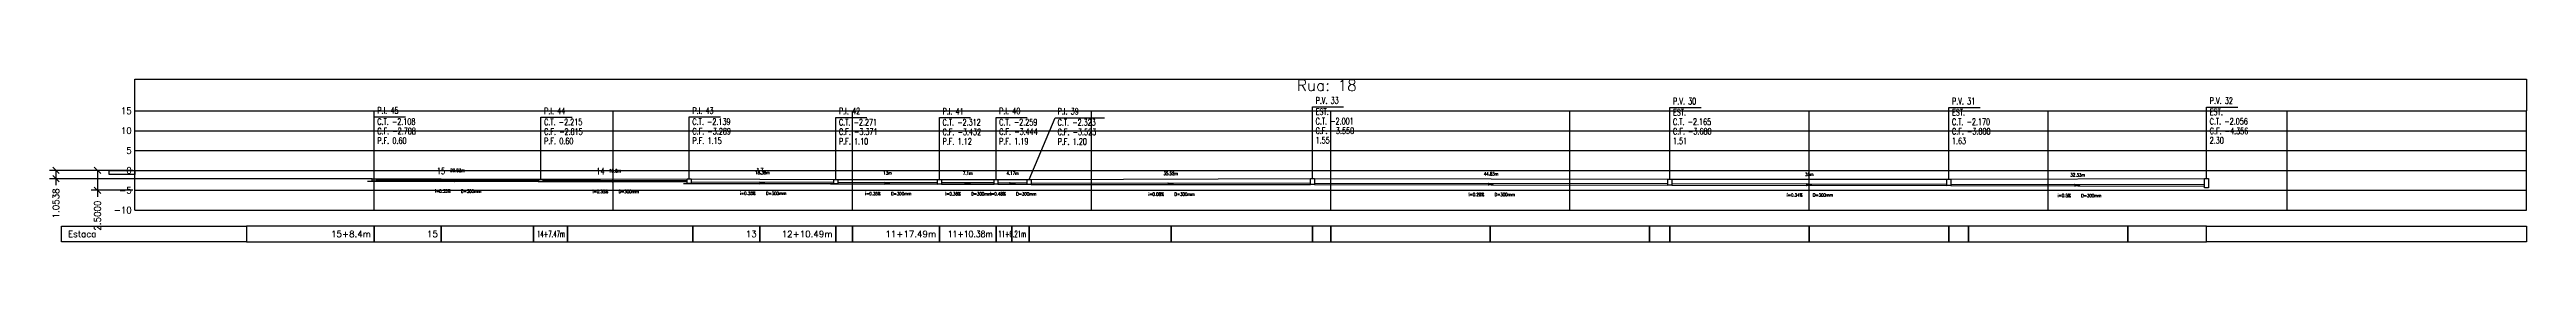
# Model space of a CAD drawing. Extents: x -6997814 to 14282083, y -16 to 289481930.
# Drawn here: x 362343.9 to 362654.6, y 7351835.7 to 7351856.2 of the extents above; entities that cross this region are included whole.
import ezdxf
from ezdxf.enums import TextEntityAlignment as Align

# ---------------------------------------------------------------- set-up
doc = ezdxf.new("R2010")
doc.units = 0
doc.header["$LTSCALE"] = 6.5
doc.header["$PDMODE"] = 3
doc.header["$PDSIZE"] = -0.3
doc.layers.get('0').update_dxf_attribs({"linetype": 'CONTINUOUS'})
doc.layers.get('Defpoints').update_dxf_attribs({"linetype": 'CONTINUOUS'})
for name, color, linetype in [('Layer1', 250, 'CONTINUOUS'), ('LISTAGEM_TEXTO', 7, 'CONTINUOUS'), ('PS_IND_COMPRIMENTO', 7, 'CONTINUOUS'), ('PS_IND_DIAMETRO', 7, 'CONTINUOUS'), ('PS_IND_FLUXO', 3, 'CONTINUOUS'), ('PS_IND_INCLINACAO', 7, 'CONTINUOUS'), ('PS_PERFIL_CAIXAS', 7, 'CONTINUOUS'), ('PS_PERFIL_COTA_LIN', 7, 'CONTINUOUS'), ('PS_PERFIL_COTA_TXT', 5, 'CONTINUOUS'), ('PS_PERFIL_GRADE', 8, 'CONTINUOUS'), ('PS_PERFIL_TERRENO', 3, 'CONTINUOUS'), ('PS_PERFIL_TITULOS', 5, 'CONTINUOUS'), ('PS_PERFIL_TUBO', 7, 'CONTINUOUS'), ('PS_PONTOS_IDENTIFICACAO_LIN', 7, 'CONTINUOUS'), ('PS_PONTOS_IDENTIFICACAO_TXT', 7, 'CONTINUOUS'), ('US_dimension', 7, 'CONTINUOUS')]:
    doc.layers.add(name, color=color, linetype=linetype)
doc.styles.get("Standard").update_dxf_attribs({"font": 'simplex.shx'})
doc.dimstyles.get("Standard").update_dxf_attribs({"dimtxt": 0.18, "dimasz": 0.18, "dimexe": 0.18, "dimexo": 0.0625, "dimgap": 0.09, "dimtad": 0, "dimtih": 1, "dimtoh": 1, "dimdec": 4, "dimzin": 0, "dimdsep": 46, "dimtxsty": 'Standard', "dimcen": 0.09, "dimadec": 0, "dimazin": 0, "dimtfac": 1, "dimtdec": 4, "dimtofl": 0, "dimtmove": 0, "dimatfit": 3, "dimfxl": 1, "dimtolj": 1, "dimtzin": 0, "dimarcsym": 0})

msp = doc.modelspace()

# ---------------------------------------------------------------- texts
at = {"layer": 'PS_IND_COMPRIMENTO', "lineweight": -2, "width": 0.8}
for s, rotation, p in [('20.93m', 359.8973434, (362395.05164, 7351844.69649)), ('18.6m', 359.8975894, (362414.81484, 7351844.64502)), ('18.38m', 359.897317, (362433.30602, 7351844.40832)), ('13m', 359.8948058, (362448.99786, 7351844.37182)), ('7.1m', 359.8876574, (362459.05037, 7351844.34637)), ('4.17m', 359.8423182, (362464.68869, 7351844.34134)), ('35.52m', 359.9775841, (362484.52939, 7351844.30044)), ('44.83m', 359.9159981, (362524.70708, 7351844.26109)), ('35m', 359.9003424, (362564.6227, 7351844.19859)), ('32.33m', 359.8541959, (362598.28654, 7351844.12809))]:
    msp.add_text(s, height=0.4, rotation=rotation, dxfattribs=at).set_placement(p, align=Align.MIDDLE_CENTER)
at = {"layer": 'PS_IND_DIAMETRO', "lineweight": -2, "width": 0.8}
for rotation, p in [(359.8973434, (362396.76698, 7351842.09342)), (359.8975894, (362416.53019, 7351842.04195)), (359.897317, (362435.02136, 7351841.80524)), (359.8948058, (362450.71308, 7351841.76866)), (359.8876574, (362460.76527, 7351841.743)), (359.8423182, (362466.40153, 7351841.73662)), (359.9775841, (362486.24838, 7351841.69977)), (359.9159981, (362526.42327, 7351841.65857)), (359.9003424, (362566.33818, 7351841.59561)), (359.8541959, (362599.99991, 7351841.52372))]:
    msp.add_text('D=300mm', height=0.4, rotation=rotation, dxfattribs=at).set_placement(p, align=Align.MIDDLE_CENTER)
at = {"layer": 'PS_IND_INCLINACAO', "lineweight": -2, "width": 0.8}
for s, rotation, p in [('i=0.35%', 359.8973434, (362393.20698, 7351842.09979)), ('i=0.35%', 359.8975894, (362412.9702, 7351842.04831)), ('i=0.35%', 359.897317, (362431.46136, 7351841.81162)), ('i=0.35%', 359.8948058, (362447.15309, 7351841.7752)), ('i=0.36%', 359.8876574, (362457.20528, 7351841.74998)), ('i=0.48%', 359.8423182, (362462.84154, 7351841.74641)), ('i=0.08%', 359.9775841, (362482.68838, 7351841.70116)), ('i=0.29%', 359.9159981, (362522.86327, 7351841.66379)), ('i=0.34%', 359.9003424, (362562.77818, 7351841.6018)), ('i=0.5%', 359.8541959, (362596.59993, 7351841.53237))]:
    msp.add_text(s, height=0.4, rotation=rotation, dxfattribs=at).set_placement(p, align=Align.MIDDLE_CENTER)
at = {"layer": 'PS_PERFIL_COTA_TXT', "lineweight": -2}
msp.add_text('Estaca', height=0.8, dxfattribs=at).set_placement((362346.18553, 7351836.69359), align=Align.MIDDLE_LEFT)
for s, p in [('15+8.4m', (362384.18553, 7351836.69359)), ('15', (362392.58273, 7351836.69359)), ('13', (362432.58273, 7351836.69359)), ('12+10.49m', (362442.09542, 7351836.69359)), ('11+17.49m', (362455.09552, 7351836.69359))]:
    msp.add_text(s, height=0.8, dxfattribs=at).set_placement(p, align=Align.MIDDLE_RIGHT)
for s, width, p in [('14+7.47m', 0.5, (362408.51809, 7351836.69359)), ('11+10.38m', 0.888077, (362462.20013, 7351836.69359)), ('11+6.21m', 0.5, (362466.37009, 7351836.69359))]:
    msp.add_text(s, height=0.8, dxfattribs=dict(at, width=width)).set_placement(p, align=Align.MIDDLE_RIGHT)
at = {"layer": 'PS_PERFIL_TITULOS', "lineweight": -2}
msp.add_text('Rua: 18 ', height=1.4, dxfattribs=at).set_placement((362504.58553, 7351855.39899), align=Align.MIDDLE_CENTER)
at = {"layer": 'PS_PONTOS_IDENTIFICACAO_TXT', "lineweight": -2, "width": 0.7}
for s, p in [('P.I. 45', (362384.98553, 7351851.83979)), ('P.I. 44', (362405.91309, 7351851.78619)), ('P.I. 43', (362424.51195, 7351851.82434)), ('P.I. 42', (362442.89542, 7351851.75829)), ('P.I. 41', (362455.89552, 7351851.73784)), ('P.I. 40', (362463.00013, 7351851.76419)), ('P.I. 39', (362470.32527, 7351851.73229)), ('P.V. 33', (362502.68768, 7351853.09314)), ('EST. ', (362502.68768, 7351851.69314)), ('P.V. 30', (362547.52267, 7351853.01099)), ('P.V. 31', (362582.51822, 7351853.00879)), ('P.V. 32', (362614.84824, 7351853.06584)), ('EST. ', (362614.84824, 7351851.66584)), ('C.T. -2.108', (362384.98553, 7351850.43979)), ('C.F. -2.708', (362384.98553, 7351849.23979)), ('C.T. -2.215', (362405.91309, 7351850.38619)), ('C.F. -2.815', (362405.91309, 7351849.18619)), ('C.T. -2.139', (362424.51195, 7351850.42434)), ('C.F. -3.289', (362424.51195, 7351849.22434)), ('C.T. -2.271', (362442.89542, 7351850.35829)), ('C.F. -3.371', (362442.89542, 7351849.15829)), ('C.T. -2.312', (362455.89552, 7351850.33784)), ('C.F. -3.432', (362455.89552, 7351849.13784)), ('C.T. -2.259', (362463.00013, 7351850.36419)), ('C.F. -3.444', (362463.00013, 7351849.16419)), ('C.T. -2.323', (362470.32527, 7351850.33229)), ('C.F. -3.523', (362470.32527, 7351849.13229)), ('C.T. -2.001', (362502.68768, 7351850.49314)), ('C.F. -3.550', (362502.68768, 7351849.29314)), ('C.T. -2.165', (362547.52267, 7351850.41099)), ('C.F. -3.680', (362547.52267, 7351849.21099)), ('EST. ', (362547.52267, 7351851.61099)), ('C.T. -2.170', (362582.51822, 7351850.40879)), ('C.F. -3.800', (362582.51822, 7351849.20879)), ('EST. ', (362582.51822, 7351851.60879)), ('C.T. -2.056', (362614.84824, 7351850.46584)), ('C.F. -4.356', (362614.84824, 7351849.26584)), ('P.F. 0.60', (362384.98553, 7351848.03979)), ('P.F. 0.60', (362405.91309, 7351847.98619)), ('P.F. 1.15', (362424.51195, 7351848.02434)), ('P.F. 1.10', (362442.89542, 7351847.95829)), ('P.F. 1.12', (362455.89552, 7351847.93784)), ('P.F. 1.19', (362463.00013, 7351847.96419)), ('P.F. 1.20', (362470.32527, 7351847.93229)), ('1.55', (362502.68768, 7351848.09314)), ('1.51', (362547.52267, 7351848.01099)), ('1.63', (362582.51822, 7351848.00879)), ('2.30', (362614.84824, 7351848.06584))]:
    msp.add_text(s, height=0.8, dxfattribs=at).set_placement(p)
for s, p in [('15', (362392.98273, 7351844.21829)), ('14', (362412.98273, 7351844.20152)), ('13', (362432.98273, 7351844.19247))]:
    msp.add_text(s, height=0.8, dxfattribs=at).set_placement(p, align=Align.CENTER)

# ---------------------------------------------------------------- blocks, each defined once
blk = doc.blocks.new('*U531')
at = {"layer": 'PS_PERFIL_GRADE', "linetype": 'Continuous', "lineweight": -2}
for p, q in [((0, 0), (0, 12.5)), ((0, 12.5), (300, 12.5)), ((30, 0), (30, 12.5)), ((60, 0), (60, 12.5)), ((90, 0), (90, 12.5)), ((120, 0), (120, 12.5)), ((150, 0), (150, 12.5)), ((180, 0), (180, 12.5)), ((210, 0), (210, 12.5)), ((240, 0), (240, 12.5)), ((270, 0), (270, 12.5)), ((300, 0), (300, 12.5)), ((0, 10), (300, 10)), ((0, 7.5), (300, 7.5)), ((0, 5), (300, 5)), ((0, 2.5), (300, 2.5)), ((0, 0), (300, 0))]:
    blk.add_line(p, q, dxfattribs=at)
blk.add_lwpolyline([(0, 12.5), (0, 16.5), (300, 16.5), (300, 12.5)], dxfattribs=at)
at = {"layer": 'PS_PERFIL_GRADE', "lineweight": -2}
for s, p in [('15', (-0.4, 12.5)), ('10', (-0.4, 10)), ('5', (-0.4, 7.5)), ('0', (-0.4, 5)), ('-10', (-0.4, 0)), ('-5', (-0.4, 2.5))]:
    blk.add_text(s, height=0.8, dxfattribs=at).set_placement(p, align=Align.MIDDLE_RIGHT)
blk = doc.blocks.new('_OBLIQUE')
at = {"color": 0, "linetype": 'ByBlock'}
blk.add_line((-0.5, -0.5), (0.5, 0.5), dxfattribs=at)
blk = doc.blocks.new('*D532')
at = {"layer": 'Defpoints', "color": 0, "lineweight": -2, "transparency": 16777216}
for p in [(362354.59, 7351844.69), (362349.89, 7351842.19), (362354.59, 7351842.19)]:
    blk.add_point(p, dxfattribs=at)
at = {"layer": 'US_dimension', "color": 0, "lineweight": -2, "transparency": 16777216}
for p, q in [((362354.31, 7351844.69), (362349.09, 7351844.69)), ((362349.89, 7351844.69), (362349.89, 7351842.19)), ((362354.31, 7351842.19), (362349.09, 7351842.19)), ((362349.89, 7351842.19), (362349.89, 7351841.39))]:
    blk.add_line(p, q, dxfattribs=at)
at = {"layer": 'US_dimension', "color": 0, "lineweight": -2, "transparency": 16777216, "xscale": 0.8, "yscale": 0.8, "zscale": 0.8}
for p, rotation in [((362349.89, 7351844.69), 90), ((362349.89, 7351842.19), 270)]:
    blk.add_blockref('_OBLIQUE', p, dxfattribs=dict(at, rotation=rotation))
at = {"layer": 'US_dimension', "color": 0, "lineweight": -2, "transparency": 16777216, "insert": (362349.89, 7351839.01), "char_height": 0.8, "attachment_point": 5, "rotation": 90}
blk.add_mtext('\\A1;2.5000', dxfattribs=at)
blk = doc.blocks.new('*D533')
at = {"layer": 'Defpoints', "color": 0, "lineweight": -2, "transparency": 16777216}
for p in [(362344.67, 7351843.64), (362354.59, 7351844.69), (362354.59, 7351843.64)]:
    blk.add_point(p, dxfattribs=at)
at = {"layer": 'US_dimension', "color": 0, "lineweight": -2, "transparency": 16777216}
for p, q in [((362354.31, 7351844.69), (362343.87, 7351844.69)), ((362354.31, 7351843.64), (362343.87, 7351843.64)), ((362344.67, 7351844.69), (362344.67, 7351843.64)), ((362344.67, 7351843.64), (362344.67, 7351842.84))]:
    blk.add_line(p, q, dxfattribs=at)
at = {"layer": 'US_dimension', "color": 0, "lineweight": -2, "transparency": 16777216, "xscale": 0.8, "yscale": 0.8, "zscale": 0.8}
for p, rotation in [((362344.67, 7351844.69), 90), ((362344.67, 7351843.64), 270)]:
    blk.add_blockref('_OBLIQUE', p, dxfattribs=dict(at, rotation=rotation))
at = {"layer": 'US_dimension', "color": 0, "lineweight": -2, "transparency": 16777216, "insert": (362344.67, 7351840.54), "char_height": 0.8, "attachment_point": 5, "rotation": 90}
blk.add_mtext('\\A1;1.0538', dxfattribs=at)

# ---------------------------------------------------------------- dimensions: what is measured, and where the dimension line sits
at = {"layer": 'US_dimension', "lineweight": -2}
for base, p2, picture, middle in [((362344.67289, 7351843.63979), (362354.58553, 7351843.63979), '*D533', (362344.67289, 7351840.53503)), ((362349.88907, 7351842.19359), (362354.58553, 7351842.19359), '*D532', (362349.88907, 7351839.01264))]:
    dim = msp.add_linear_dim(base=base, p1=(362354.58553, 7351844.69359), p2=p2, angle=90, dimstyle='Standard', override={"dimscale": 4.444444, "dimtih": 0, "dimtoh": 0, "dimblk1": 'OBLIQUE', "dimblk2": 'OBLIQUE', "dimsah": 1}, dxfattribs=at)
    dim.commit()
    dim.dimension.update_dxf_attribs({"geometry": picture, "text_midpoint": middle})

# ---------------------------------------------------------------- linework, layer by layer
at = {"layer": 'Layer1', "lineweight": -2}
for p, q in [((362405.26309, 7351843.30319), (362383.7736, 7351843.30319)), ((362423.86195, 7351843.25384), (362405.17831, 7351843.25384)), ((362442.24542, 7351843.01729), (362423.4004, 7351843.01729)), ((362455.24552, 7351842.98534), (362441.8193, 7351842.98534))]:
    msp.add_line(p, q, dxfattribs=at)
at = {"layer": 'LISTAGEM_TEXTO', "lineweight": -2}
for p, q in [((362384.33553, 7351843.63979), (362346.09524, 7351843.63979)), ((362351.35239, 7351844.19359), (362351.35239, 7351844.69359)), ((362351.35239, 7351844.69359), (362354.58553, 7351844.69359)), ((362354.58553, 7351844.19359), (362351.35239, 7351844.19359)), ((362354.58553, 7351844.69359), (362354.58553, 7351844.19359))]:
    msp.add_line(p, q, dxfattribs=at)
at = {"layer": 'PS_IND_FLUXO', "lineweight": -2}
for points in [[(362394.64931, 7351843.39721, 0.4, 0, 0), (362395.44931, 7351843.39578, 0, 0, 0)], [(362414.41252, 7351843.34573, 0.4, 0, 0), (362415.21252, 7351843.3443, 0, 0, 0)], [(362432.90369, 7351843.10904, 0.4, 0, 0), (362433.70369, 7351843.1076, 0, 0, 0)], [(362448.59547, 7351843.07255, 0.4, 0, 0), (362449.39547, 7351843.07109, 0, 0, 0)], [(362458.64782, 7351843.04715, 0.4, 0, 0), (362459.44782, 7351843.04559, 0, 0, 0)], [(362464.28511, 7351843.04245, 0.4, 0, 0), (362465.08511, 7351843.04024, 0, 0, 0)], [(362484.12889, 7351843.0006, 0.4, 0, 0), (362484.92889, 7351843.00029, 0, 0, 0)], [(362524.30517, 7351842.96168, 0.4, 0, 0), (362525.10517, 7351842.96051, 0, 0, 0)], [(362564.22044, 7351842.89929, 0.4, 0, 0), (362565.02044, 7351842.8979, 0, 0, 0)], [(362597.88323, 7351842.82911, 0.4, 0, 0), (362598.68323, 7351842.82708, 0, 0, 0)]]:
    msp.add_lwpolyline(points, format="xyseb", dxfattribs=at)
at = {"layer": 'PS_PERFIL_CAIXAS', "linetype": 'Continuous', "lineweight": -2}
for points in [[(362384.33553, 7351843.63979), (362384.83553, 7351843.63979), (362384.83553, 7351843.33979), (362384.33553, 7351843.33979)], [(362405.26309, 7351843.58619), (362405.76309, 7351843.58619), (362405.76309, 7351843.28619), (362405.26309, 7351843.28619)], [(362423.86195, 7351843.62434), (362424.36195, 7351843.62434), (362424.36195, 7351843.04934), (362423.86195, 7351843.04934)], [(362442.24542, 7351843.55829), (362442.74542, 7351843.55829), (362442.74542, 7351843.00829), (362442.24542, 7351843.00829)], [(362455.24552, 7351843.53784), (362455.74552, 7351843.53784), (362455.74552, 7351842.97784), (362455.24552, 7351842.97784)], [(362462.35013, 7351843.56419), (362462.85013, 7351843.56419), (362462.85013, 7351842.97139), (362462.35013, 7351842.97139)], [(362466.52009, 7351843.53229), (362467.02009, 7351843.53229), (362467.02009, 7351842.93229), (362466.52009, 7351842.93229)], [(362502.03768, 7351843.69314), (362502.53768, 7351843.69314), (362502.53768, 7351842.91859), (362502.03768, 7351842.91859)], [(362546.87267, 7351843.61099), (362547.37267, 7351843.61099), (362547.37267, 7351842.85359), (362546.87267, 7351842.85359)], [(362581.86822, 7351843.60879), (362582.36822, 7351843.60879), (362582.36822, 7351842.79359), (362581.86822, 7351842.79359)], [(362614.19824, 7351843.66584), (362614.69824, 7351843.66584), (362614.69824, 7351842.51559), (362614.19824, 7351842.51559)]]:
    msp.add_lwpolyline(points, close=True, dxfattribs=at)
at = {"layer": 'PS_PERFIL_COTA_LIN', "linetype": 'Continuous', "lineweight": -2}
for points in [[(362368.58553, 7351837.69359), (362368.58553, 7351835.69359), (362345.38553, 7351835.69359), (362345.38553, 7351837.69359)], [(362368.58553, 7351837.69359), (362368.58553, 7351835.69359), (362384.58553, 7351835.69359), (362384.58553, 7351837.69359)], [(362384.58553, 7351837.69359), (362384.58553, 7351835.69359), (362392.98273, 7351835.69359), (362392.98273, 7351837.69359)], [(362392.98273, 7351837.69359), (362392.98273, 7351835.69359), (362404.58553, 7351835.69359), (362404.58553, 7351837.69359)], [(362404.58553, 7351837.69359), (362404.58553, 7351835.69359), (362408.82683, 7351835.69359), (362408.82683, 7351837.69359)], [(362408.82683, 7351837.69359), (362408.82683, 7351835.69359), (362424.58553, 7351835.69359), (362424.58553, 7351837.69359)], [(362424.58553, 7351837.69359), (362424.58553, 7351835.69359), (362432.98273, 7351835.69359), (362432.98273, 7351837.69359)], [(362432.98273, 7351837.69359), (362432.98273, 7351835.69359), (362442.49542, 7351835.69359), (362442.49542, 7351837.69359)], [(362442.49542, 7351837.69359), (362442.49542, 7351835.69359), (362444.58553, 7351835.69359), (362444.58553, 7351837.69359)], [(362444.58553, 7351837.69359), (362444.58553, 7351835.69359), (362455.49552, 7351835.69359), (362455.49552, 7351837.69359)], [(362455.49552, 7351837.69359), (362455.49552, 7351835.69359), (362462.60013, 7351835.69359), (362462.60013, 7351837.69359)], [(362462.60013, 7351837.69359), (362462.60013, 7351835.69359), (362464.58553, 7351835.69359), (362464.58553, 7351837.69359)], [(362464.58553, 7351837.69359), (362464.58553, 7351835.69359), (362466.77009, 7351835.69359), (362466.77009, 7351837.69359)], [(362466.77009, 7351837.69359), (362466.77009, 7351835.69359), (362484.58553, 7351835.69359), (362484.58553, 7351837.69359)], [(362484.58553, 7351837.69359), (362484.58553, 7351835.69359), (362502.28768, 7351835.69359), (362502.28768, 7351837.69359)], [(362502.28768, 7351837.69359), (362502.28768, 7351835.69359), (362504.58553, 7351835.69359), (362504.58553, 7351837.69359)], [(362504.58553, 7351837.69359), (362504.58553, 7351835.69359), (362524.58553, 7351835.69359), (362524.58553, 7351837.69359)], [(362524.58553, 7351837.69359), (362524.58553, 7351835.69359), (362544.58553, 7351835.69359), (362544.58553, 7351837.69359)], [(362544.58553, 7351837.69359), (362544.58553, 7351835.69359), (362547.12267, 7351835.69359), (362547.12267, 7351837.69359)], [(362547.12267, 7351837.69359), (362547.12267, 7351835.69359), (362564.58553, 7351835.69359), (362564.58553, 7351837.69359)], [(362564.58553, 7351837.69359), (362564.58553, 7351835.69359), (362582.11822, 7351835.69359), (362582.11822, 7351837.69359)], [(362582.11822, 7351837.69359), (362582.11822, 7351835.69359), (362584.58553, 7351835.69359), (362584.58553, 7351837.69359)], [(362584.58553, 7351837.69359), (362584.58553, 7351835.69359), (362604.58553, 7351835.69359), (362604.58553, 7351837.69359)], [(362604.58553, 7351837.69359), (362604.58553, 7351835.69359), (362614.44824, 7351835.69359), (362614.44824, 7351837.69359)], [(362654.58553, 7351837.69359), (362654.58553, 7351835.69359), (362614.44824, 7351835.69359), (362614.44824, 7351837.69359)]]:
    msp.add_lwpolyline(points, close=True, dxfattribs=at)
at = {"layer": 'PS_PERFIL_TERRENO', "linetype": 'Continuous', "lineweight": -2}
msp.add_lwpolyline([(362384.58553, 7351843.63979), (362384.58553, 7351843.63979), (362384.58553, 7351843.63979), (362392.98273, 7351843.61829), (362392.98273, 7351843.61829), (362405.51309, 7351843.58619), (362405.51309, 7351843.58619), (362405.51309, 7351843.58619), (362405.51309, 7351843.58619), (362405.51309, 7351843.58619), (362412.98273, 7351843.60152), (362412.98273, 7351843.60152), (362424.11195, 7351843.62434), (362424.11195, 7351843.62434), (362424.11195, 7351843.62434), (362424.11195, 7351843.62434), (362424.11195, 7351843.62434), (362432.98273, 7351843.59247), (362432.98273, 7351843.59247), (362442.49542, 7351843.55829), (362442.49542, 7351843.55829), (362442.49542, 7351843.55829), (362442.49542, 7351843.55829), (362442.49542, 7351843.55829), (362455.49552, 7351843.53784), (362455.49552, 7351843.53784), (362455.49552, 7351843.53784), (362455.49552, 7351843.53784), (362455.49552, 7351843.53784), (362462.60013, 7351843.56419), (362462.60013, 7351843.56419), (362462.60013, 7351843.56419), (362466.77009, 7351843.53229), (362466.77009, 7351843.53229), (362466.77009, 7351843.53229), (362466.77009, 7351843.53229), (362466.77009, 7351843.53229), (362502.28768, 7351843.69314), (362547.12267, 7351843.61099), (362582.11822, 7351843.60879), (362614.44824, 7351843.66584)], dxfattribs=at)
at = {"layer": 'PS_PERFIL_TUBO', "linetype": 'Continuous', "lineweight": -2}
for points in [[(362384.83553, 7351843.33979), (362405.26309, 7351843.30319), (362405.26309, 7351843.45319), (362384.83553, 7351843.48979)], [(362405.76309, 7351843.28619), (362423.86195, 7351843.25384), (362423.86195, 7351843.40384), (362405.76309, 7351843.43619)], [(362424.36195, 7351843.04934), (362442.24542, 7351843.01729), (362442.24542, 7351843.16729), (362424.36195, 7351843.19934)], [(362442.74542, 7351843.00829), (362455.24552, 7351842.98534), (362455.24552, 7351843.13534), (362442.74542, 7351843.15829)], [(362455.74552, 7351842.97784), (362462.35013, 7351842.96489), (362462.35013, 7351843.11489), (362455.74552, 7351843.12784)], [(362462.85013, 7351842.97139), (362466.52009, 7351842.96129), (362466.52009, 7351843.11129), (362462.85013, 7351843.12139)], [(362467.02009, 7351842.93229), (362502.03768, 7351842.91859), (362502.03768, 7351843.06859), (362467.02009, 7351843.08229)], [(362502.53768, 7351842.91859), (362546.87267, 7351842.85359), (362546.87267, 7351843.00359), (362502.53768, 7351843.06859)], [(362547.37267, 7351842.85359), (362581.86822, 7351842.79359), (362581.86822, 7351842.94359), (362547.37267, 7351843.00359)], [(362582.36822, 7351842.79359), (362614.19824, 7351842.71259), (362614.19824, 7351842.86259), (362582.36822, 7351842.94359)]]:
    msp.add_lwpolyline(points, close=True, dxfattribs=at)
at = {"layer": 'PS_PONTOS_IDENTIFICACAO_LIN', "linetype": 'Continuous', "lineweight": -2}
for points in [[(362502.28768, 7351843.69314), (362502.28768, 7351852.69314), (362506.20768, 7351852.69314)], [(362547.12267, 7351843.61099), (362547.12267, 7351852.61099), (362551.04267, 7351852.61099)], [(362582.11822, 7351843.60879), (362582.11822, 7351852.60879), (362586.03822, 7351852.60879)], [(362614.44824, 7351843.66584), (362614.44824, 7351852.66584), (362618.36824, 7351852.66584)], [(362384.58553, 7351843.63979), (362384.58553, 7351851.43979), (362388.50553, 7351851.43979)], [(362405.51309, 7351843.58619), (362405.51309, 7351851.38619), (362409.43309, 7351851.38619)], [(362424.11195, 7351843.62434), (362424.11195, 7351851.42434), (362428.03195, 7351851.42434)], [(362442.49542, 7351843.55829), (362442.49542, 7351851.35829), (362446.41542, 7351851.35829)], [(362455.49552, 7351843.53784), (362455.49552, 7351851.33784), (362459.41552, 7351851.33784)], [(362462.60013, 7351843.56419), (362462.60013, 7351851.36419), (362466.52013, 7351851.36419)], [(362466.77009, 7351843.53229), (362470.00868, 7351851.33229), (362476.21334, 7351851.33229)]]:
    msp.add_lwpolyline(points, dxfattribs=at)

# ---------------------------------------------------------------- block references
at = {"layer": 'PS_PERFIL_GRADE', "lineweight": -2}
msp.add_blockref('*U531', (362354.58553, 7351839.69359), dxfattribs=at)

msp.set_redraw_order([(e.dxf.handle, doc.entitydb.next_handle()) for e in msp.query("TEXT MTEXT ATTDEF DIMENSION ARC_DIMENSION")])  # texts and dimensions are drawn at this point

doc.saveas('drawing.dxf')
